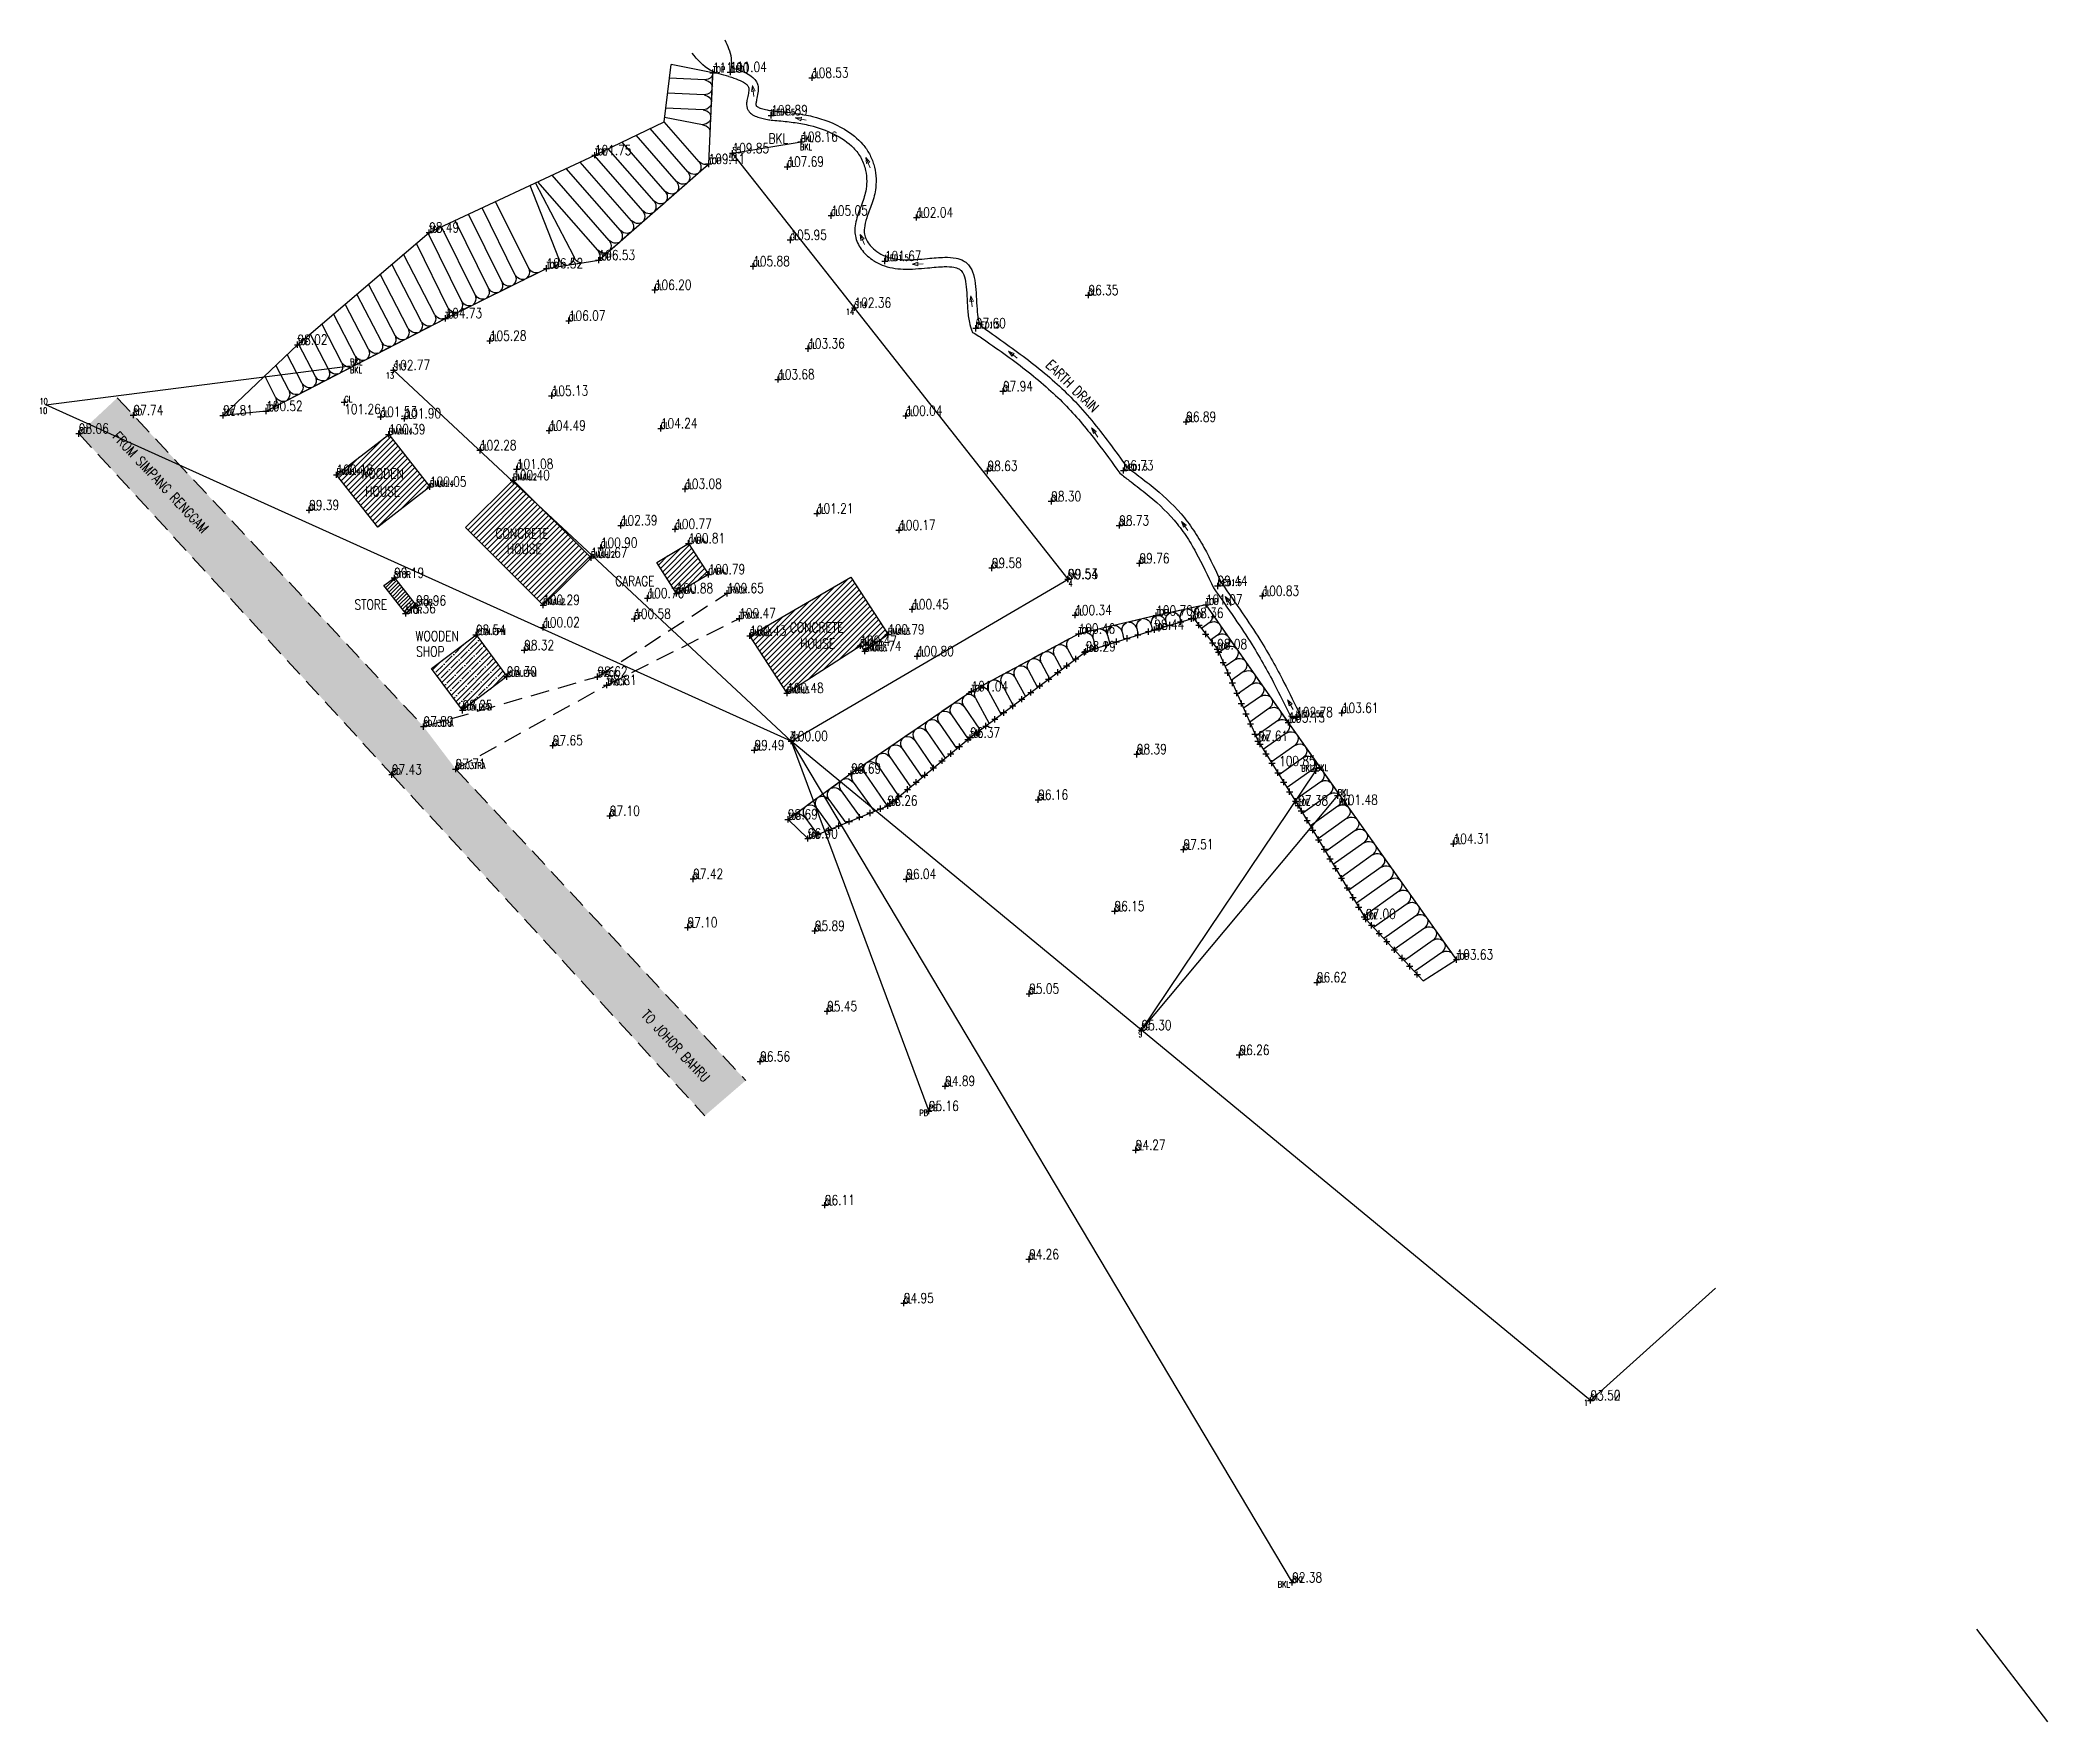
# Model space of a CAD drawing. Header units: metres. Extents: x -18206 to -14962, y -33140 to -31299.
# Drawn here: x -18082.8 to -17760.1, y -32081.6 to -31811.4 of the extents above; entities that cross this region are included whole.
import ezdxf

# ---------------------------------------------------------------- set-up
doc = ezdxf.new("R2010")
doc.units = ezdxf.units.M
doc.header["$LTSCALE"] = 6
doc.header["$MEASUREMENT"] = 0
doc.header["$PDMODE"] = 2
doc.header["$PDSIZE"] = 0.5
doc.linetypes.add('DASHED', pattern=[0.75, 0.5, -0.25])
for name, color, linetype in [('180119_CODE', 7, 'Continuous'), ('180119_HEIGHT', 7, 'Continuous'), ('180119_PTS', 7, 'Continuous'), ('BO', 8, 'Continuous'), ('Detail_CD', 150, 'Continuous'), ('IL', 150, 'Continuous'), ('LOT', 7, 'Continuous'), ('ROAD', 30, 'Continuous'), ('TEBING', 8, 'Continuous'), ('Text_Filter', 2, 'Continuous'), ('TRV_RAW', 4, 'Continuous')]:
    doc.layers.add(name, color=color, linetype=linetype)
doc.styles.get("Standard").update_dxf_attribs({"font": 'simplex.shx', "width": 0.8})
pattern_1 = [(45, (-1462.73806, 105.22996), (-0.441941738, 0.441941738), [])]

msp = doc.modelspace()

# ---------------------------------------------------------------- texts
at = {"lineweight": 13, "width": 0.78}
for s, p in [('BKL', (-17965.72, -31828.05)), ('WOODEN', (-18031.31, -31881.89)), ('HOUSE', (-18030.56, -31884.75)), ('CONCRETE', (-18009.62, -31891.51)), ('HOUSE', (-18007.79, -31893.99)), ('GARAGE', (-17990.38, -31899.15)), ('STORE', (-18032.27, -31902.92)), ('CONCRETE', (-17962.3, -31906.6)), ('WOODEN', (-18022.46, -31907.99)), ('SHOP', (-18022.36, -31910.47)), ('HOUSE', (-17960.62, -31909.19))]:
    msp.add_text(s, height=1.6, dxfattribs=at).set_placement(p)
for s, rotation, p in [('EARTH DRAIN', 315.3914, (-17921.29, -31863.79)), ('FROM SIMPANG RENGGAM', 313, (-18071.26, -31875.26)), ('TO JOHOR BAHRU', 313, (-17986.26, -31968.2))]:
    msp.add_text(s, height=1.6, rotation=rotation, dxfattribs=at).set_placement(p)
at = {"layer": '180119_CODE', "width": 0.78}
for s, p in [('TOP', (-17974.65, -31816.67)), ('ILED', (-17971.86, -31816.56)), ('GL', (-17958.73, -31817.49)), ('ILED1.5', (-17965.3, -31823.53)), ('S5', (-17971.49, -31829.62)), ('BKL', (-17960.49, -31827.78)), ('TOE', (-17993.62, -31829.93)), ('TOP', (-17975.34, -31831.34)), ('GL', (-17962.69, -31831.77)), ('TOE', (-18020.27, -31842.35)), ('GL', (-17955.65, -31839.64)), ('GL', (-17941.92, -31839.94)), ('GL', (-17962.21, -31843.55)), ('TOP', (-18001.4, -31848.12)), ('TOP', (-17993.02, -31846.79)), ('GL', (-17968.17, -31847.78)), ('ILED1.5', (-17947.04, -31846.93)), ('GL', (-17984, -31851.58)), ('S14', (-17951.9, -31854.44)), ('GL', (-17914.31, -31852.42)), ('TOP', (-18017.65, -31856.14)), ('GL', (-17997.81, -31856.52)), ('ILED1.5', (-17932.41, -31857.73)), ('TOE', (-18041.43, -31860.38)), ('GL', (-18010.51, -31859.75)), ('GL', (-17959.35, -31861)), ('BKL', (-18032.96, -31863.66)), ('S13', (-18025.99, -31864.46)), ('GL', (-17964.19, -31865.96)), ('GL', (-17928.03, -31867.86)), ('10', (-18082.9, -31869.99)), ('RD', (-18067.8, -31871.7)), ('TOE', (-18053.39, -31871.74)), ('TOP', (-18046.48, -31871.04)), ('GL', (-18033.9, -31869.62)), ('GL', (-18000.57, -31868.58)), ('RD', (-18076.55, -31874.66)), ('GL', (-18028.06, -31871.95)), ('RMAH.4', (-18026.76, -31874.78)), ('GL', (-18024.24, -31872.23)), ('GL', (-18000.98, -31874.17)), ('GL', (-17983.02, -31873.82)), ('GL', (-17943.64, -31871.8)), ('GL', (-17898.6, -31872.77)), ('GL', (-18012.09, -31877.34)), ('RMAH.4', (-18035.14, -31881.29)), ('GL', (-18006.19, -31880.36)), ('GL', (-17930.54, -31880.66)), ('ILED1.5', (-17908.66, -31880.58)), ('RMAH.4', (-18020.15, -31883.2)), ('RMAH.2', (-18006.77, -31882.15)), ('GL', (-17979.13, -31883.55)), ('GL', (-18039.55, -31886.95)), ('GL', (-17957.93, -31887.5)), ('GL', (-17920.27, -31885.54)), ('GL', (-17989.44, -31889.41)), ('GL', (-17980.71, -31889.99)), ('GL', (-17944.74, -31890.17)), ('GL', (-17909.34, -31889.43)), ('GL', (-17992.66, -31893)), ('GARAJ', (-17978.56, -31892.3)), ('RMAH.2', (-17994.25, -31894.61)), ('GARAJ', (-17975.37, -31897.28)), ('GL', (-17929.81, -31896.25)), ('GL', (-17906.1, -31895.5)), ('STOR', (-18025.86, -31897.84)), ('GARAJ', (-17980.5, -31900.34)), ('TRACK', (-17972.36, -31900.31)), ('S4', (-17917.6, -31898.03)), ('S4', (-17917.6, -31898.03)), ('S4', (-17917.59, -31898.03)), ('S4', (-17917.58, -31898.03)), ('S4', (-17917.58, -31898.04)), ('ILED1.5', (-17893.53, -31899.13)), ('GL', (-17886.33, -31900.74)), ('STOR', (-18024.03, -31903.55)), ('STOR', (-18022.35, -31902.3)), ('RMAH2', (-18001.92, -31902.2)), ('GL', (-17985.17, -31901.11)), ('GL', (-17942.64, -31902.89)), ('GL', (-17916.42, -31903.83)), ('TOP', (-17903.42, -31903.91)), ('TOP', (-17895.41, -31902.15)), ('KDAI.PPN', (-18012.73, -31907)), ('GL', (-18001.93, -31905.8)), ('EP', (-17987.29, -31904.42)), ('TRACK', (-17970.41, -31904.35)), ('RMAH3', (-17968.71, -31907.15)), ('RMAH3', (-17946.51, -31906.94)), ('TOP', (-17915.87, -31906.81)), ('TOE', (-17903.71, -31906.17)), ('TOE', (-17897.43, -31904.29)), ('GL', (-18004.97, -31909.46)), ('RMAH3', (-17950.96, -31908.76)), ('RMAH3', (-17950.23, -31909.62)), ('GL', (-17941.82, -31910.43)), ('TOE', (-17914.74, -31909.66)), ('TOE', (-17893.59, -31909.31)), ('KDAI.PPN', (-18007.76, -31913.7)), ('TRACK', (-17993.19, -31913.72)), ('TRACK', (-17991.73, -31915.07)), ('RMAH3', (-17962.74, -31916.36)), ('TOP', (-17933.08, -31916.07)), ('KDAI.PPN', (-18014.9, -31919.12)), ('GL', (-17873.58, -31919.54)), ('RD.J3TRA', (-18021.18, -31921.73)), ('TOP', (-17882.17, -31921.08)), ('ILED1.5E', (-17880.92, -31920.23)), ('GL', (-18000.39, -31924.76)), ('GL', (-17967.99, -31925.52)), ('S3', (-17962.09, -31924.08)), ('S3', (-17962.08, -31924.08)), ('S3', (-17962.08, -31924.07)), ('TOE', (-17933.3, -31923.51)), ('GL', (-17906.53, -31926.18)), ('TOE', (-17887.04, -31924.05)), ('RD', (-18026.25, -31929.45)), ('RD.J3TRA', (-18016, -31928.55)), ('TOP', (-17952.42, -31929.28)), ('BKL', (-17877.76, -31928.85)), ('BKL', (-17874.24, -31932.82)), ('GL', (-17991.23, -31936.08)), ('TOE', (-17946.57, -31934.44)), ('GL', (-17922.37, -31933.49)), ('TOE', (-17880.59, -31934.42)), ('TOP', (-17962.59, -31936.65)), ('TOE', (-17959.4, -31939.72)), ('GL', (-17899.02, -31941.47)), ('GL', (-17855.64, -31940.56)), ('GL', (-17977.84, -31946.21)), ('GL', (-17943.57, -31946.23)), ('GL', (-17910.09, -31951.39)), ('GL', (-17978.72, -31954)), ('GL', (-17958.27, -31954.55)), ('TOE', (-17869.72, -31952.66)), ('TOP', (-17855.15, -31959.18)), ('GL', (-17923.84, -31964.65)), ('GL', (-17877.57, -31962.83)), ('GL', (-17956.29, -31967.48)), ('S9', (-17905.76, -31970.52)), ('GL', (-17890.04, -31974.5)), ('GL', (-17967.07, -31975.55)), ('GL', (-17937.32, -31979.49)), ('PB', (-17939.96, -31983.5)), ('GL', (-17906.71, -31989.77)), ('GL', (-17956.68, -31998.62)), ('GL', (-17923.85, -32007.33)), ('GL', (-17943.98, -32014.37)), ('S1', (-17833.62, -32030)), ('S1', (-17833.62, -32030)), ('BKL', (-17881.55, -32059.26))]:
    msp.add_text(s, height=1, rotation=0.3386, dxfattribs=at).set_placement(p)
at = {"layer": '180119_HEIGHT', "lineweight": 13, "width": 0.78}
for s, p in [('111.04', (-17971.86, -31816.56)), ('108.53', (-17958.73, -31817.49)), ('108.89', (-17965.3, -31823.53)), ('101.75', (-17993.62, -31829.93)), ('108.16', (-17960.49, -31827.78)), ('109.41', (-17975.34, -31831.34)), ('107.69', (-17962.69, -31831.77)), ('105.05', (-17955.65, -31839.64)), ('102.04', (-17941.92, -31839.94)), ('98.49', (-18020.27, -31842.35)), ('105.95', (-17962.21, -31843.55)), ('106.52', (-18001.4, -31848.12)), ('106.53', (-17993.02, -31846.79)), ('105.88', (-17968.17, -31847.78)), ('101.67', (-17947.04, -31846.93)), ('106.20', (-17984, -31851.58)), ('96.35', (-17914.31, -31852.42)), ('104.73', (-18017.65, -31856.14)), ('102.36', (-17951.9, -31854.44)), ('106.07', (-17997.81, -31856.52)), ('97.60', (-17932.41, -31857.73)), ('98.02', (-18041.43, -31860.38)), ('105.28', (-18010.51, -31859.75)), ('103.36', (-17959.35, -31861)), ('102.77', (-18025.99, -31864.46)), ('105.13', (-18000.57, -31868.58)), ('103.68', (-17964.19, -31865.96)), ('97.94', (-17928.03, -31867.86)), ('97.74', (-18067.8, -31871.7)), ('97.81', (-18053.39, -31871.74)), ('100.52', (-18046.48, -31871.04)), ('101.26', (-18033.9, -31871.54)), ('101.90', (-18024.24, -31872.23)), ('100.04', (-17943.64, -31871.8)), ('98.06', (-18076.55, -31874.66)), ('100.39', (-18026.76, -31874.78)), ('104.49', (-18000.98, -31874.17)), ('104.24', (-17983.02, -31873.82)), ('96.89', (-17898.6, -31872.77)), ('102.28', (-18012.09, -31877.34)), ('100.18', (-18035.14, -31881.29)), ('101.08', (-18006.19, -31880.36)), ('98.63', (-17930.54, -31880.66)), ('96.73', (-17908.66, -31880.58)), ('100.05', (-18020.15, -31883.2)), ('103.08', (-17979.13, -31883.55)), ('99.39', (-18039.55, -31886.95)), ('101.21', (-17957.93, -31887.5)), ('98.30', (-17920.27, -31885.54)), ('102.39', (-17989.44, -31889.41)), ('100.77', (-17980.71, -31889.99)), ('100.17', (-17944.74, -31890.17)), ('98.73', (-17909.34, -31889.43)), ('100.90', (-17992.66, -31893)), ('100.81', (-17978.56, -31892.3)), ('99.19', (-18025.86, -31897.84)), ('100.79', (-17975.37, -31897.28)), ('99.58', (-17929.81, -31896.25)), ('99.53', (-17917.58, -31898.03)), ('99.76', (-17906.1, -31895.5)), ('100.88', (-17980.5, -31900.34)), ('100.65', (-17972.36, -31900.31)), ('99.44', (-17893.53, -31899.13)), ('100.83', (-17886.33, -31900.74)), ('98.36', (-18024.03, -31903.55)), ('100.29', (-18001.92, -31902.2)), ('100.58', (-17987.29, -31904.42)), ('100.47', (-17970.41, -31904.35)), ('100.45', (-17942.64, -31902.89)), ('100.34', (-17916.42, -31903.83)), ('100.70', (-17903.42, -31903.91)), ('101.07', (-17895.41, -31902.15)), ('98.54', (-18012.73, -31907)), ('100.02', (-18001.93, -31905.8)), ('100.43', (-17968.71, -31907.15)), ('100.79', (-17946.51, -31906.94)), ('100.46', (-17915.87, -31906.81)), ('98.44', (-17903.71, -31906.17)), ('98.32', (-18004.97, -31909.46)), ('100.74', (-17950.23, -31909.62)), ('100.80', (-17941.82, -31910.43)), ('98.29', (-17914.74, -31909.66)), ('98.08', (-17893.59, -31909.31)), ('98.30', (-18007.76, -31913.7)), ('98.81', (-17991.73, -31915.07)), ('100.48', (-17962.74, -31916.36)), ('101.04', (-17933.08, -31916.07)), ('98.25', (-18014.9, -31919.12)), ('103.61', (-17873.58, -31919.54)), ('97.89', (-18021.18, -31921.73)), ('96.37', (-17933.3, -31923.51)), ('103.15', (-17882.17, -31921.08)), ('97.65', (-18000.39, -31924.76)), ('99.49', (-17967.99, -31925.52)), ('100.00', (-17962.08, -31924.08)), ('98.39', (-17906.53, -31926.18)), ('97.61', (-17887.04, -31924.05)), ('97.43', (-18026.25, -31929.45)), ('97.71', (-18016, -31928.55)), ('99.69', (-17952.42, -31929.28)), ('100.85', (-17883.67, -31928.08)), ('96.16', (-17922.37, -31933.49)), ('97.10', (-17991.23, -31936.08)), ('98.69', (-17962.59, -31936.65)), ('96.26', (-17946.57, -31934.44)), ('97.38', (-17880.59, -31934.42)), ('101.48', (-17873.68, -31934.31)), ('96.90', (-17959.4, -31939.72)), ('97.51', (-17899.02, -31941.47)), ('104.31', (-17855.64, -31940.56)), ('97.42', (-17977.84, -31946.21)), ('96.04', (-17943.57, -31946.23)), ('96.15', (-17910.09, -31951.39)), ('97.00', (-17869.72, -31952.66)), ('97.10', (-17978.72, -31954)), ('95.89', (-17958.27, -31954.55)), ('103.63', (-17855.15, -31959.18)), ('95.05', (-17923.84, -31964.65)), ('96.62', (-17877.57, -31962.83)), ('95.45', (-17956.29, -31967.48)), ('95.30', (-17905.76, -31970.52)), ('96.56', (-17967.07, -31975.55)), ('96.26', (-17890.04, -31974.5)), ('94.89', (-17937.32, -31979.49)), ('95.16', (-17939.96, -31983.5)), ('94.27', (-17906.71, -31989.77)), ('96.11', (-17956.68, -31998.62)), ('94.26', (-17923.85, -32007.33)), ('94.95', (-17943.98, -32014.37)), ('93.52', (-17833.62, -32030)), ('92.38', (-17881.55, -32059.26))]:
    msp.add_text(s, height=1.6, rotation=0.3386, dxfattribs=at).set_placement(p)
at = {"layer": 'Text_Filter', "width": 0.78}
for s, p in [('111.90', (-17974.65, -31816.67)), ('109.85', (-17971.49, -31829.62)), ('101.53', (-18028.06, -31871.95)), ('100.40', (-18006.77, -31882.15)), ('100.67', (-17994.25, -31894.61)), ('99.54', (-17917.6, -31898.03)), ('99.54', (-17917.6, -31898.03)), ('99.54', (-17917.59, -31898.03)), ('99.54', (-17917.58, -31898.04)), ('100.76', (-17985.17, -31901.11)), ('98.96', (-18022.35, -31902.3)), ('98.36', (-17897.43, -31904.29)), ('100.47', (-17950.96, -31908.76)), ('98.62', (-17993.19, -31913.72)), ('102.78', (-17880.92, -31920.23)), ('100.00', (-17962.09, -31924.08)), ('100.00', (-17962.09, -31924.08)), ('100.00', (-17962.08, -31924.07))]:
    msp.add_text(s, height=1.6, rotation=0.3386, dxfattribs=at).set_placement(p)
at = {"layer": 'Text_Filter', "lineweight": 13, "width": 0.78}
msp.add_text('93.50', height=1.6, rotation=0.3386, dxfattribs=at).set_placement((-17833.62, -32030))
msp.add_text('93.50', height=1.6, rotation=0.3386, dxfattribs=at).set_placement((-17833.62, -32030))
at = {"layer": 'TRV_RAW', "width": 0.78}
for s, p in [('BKL', (-17960.68, -31829.12)), ('5', (-17972.11, -31830.85)), ('14', (-17953.29, -31855.59)), ('BKL', (-18033.01, -31864.94)), ('13', (-18027.24, -31865.83)), ('10', (-18082.98, -31871.49)), ('4', (-17917.5, -31899.23)), ('3', (-17962.3, -31923.59)), ('BKL', (-17880.11, -31928.95)), ('BKL', (-17874.04, -31934.32)), ('9', (-17906.29, -31971.65)), ('PB', (-17941.49, -31984.3)), ('1', (-17834.69, -32030.89)), ('BKL', (-17883.88, -32060.07))]:
    msp.add_text(s, height=1, rotation=0.3386, dxfattribs=at).set_placement(p)

# ---------------------------------------------------------------- blocks, each defined once
blk = doc.blocks.new('A$C11637FC8')
at = {"layer": 'Detail_CD', "lineweight": 13}
blk.add_lwpolyline([(0, 0), (2.96, 1.3), (1.22, 1.08), (1.64, 0.12), (2.96, 1.3)], dxfattribs=at)

# ---------------------------------------------------------------- hatches: boundary and pattern name
at = {"layer": 'BO'}
h = msp.add_hatch(dxfattribs=at)
h.set_pattern_fill('ANSI31', color=256, scale=5, style=0)
h.set_pattern_definition(pattern_1)
h.paths.add_polyline_path([(-18035.14, -31881.29), (-18026.76, -31874.78), (-18020.15, -31883.2), (-18028.53, -31889.71)])
h.paths.add_polyline_path([(-18031.71, -31882.29), (-18023.66, -31882.29), (-18023.66, -31879.89), (-18031.71, -31879.89)], flags=24)
h.paths.add_polyline_path([(-18030.96, -31885.15), (-18024.28, -31885.15), (-18024.28, -31882.75), (-18030.96, -31882.75)], flags=24)
h = msp.add_hatch(dxfattribs=at)
h.set_pattern_fill('ANSI31', color=256, scale=5, style=0)
h.set_pattern_definition(pattern_1)
h.paths.add_polyline_path([(-18014.44, -31889.75), (-18006.77, -31882.15), (-17994.25, -31894.61), (-18001.92, -31902.2)])
h.paths.add_polyline_path([(-18010.02, -31891.91), (-17999.89, -31891.91), (-17999.89, -31889.51), (-18010.02, -31889.51)], flags=24)
h.paths.add_polyline_path([(-18008.19, -31894.39), (-18001.51, -31894.39), (-18001.51, -31891.99), (-18008.19, -31891.99)], flags=24)
h = msp.add_hatch(dxfattribs=at)
h.set_pattern_fill('ANSI31', color=256, scale=5, style=0)
h.set_pattern_definition(pattern_1)
h.paths.add_polyline_path([(-17983.7, -31895.36), (-17978.56, -31892.3), (-17975.37, -31897.28), (-17980.5, -31900.34)])
h = msp.add_hatch(dxfattribs=at)
h.set_pattern_fill('ANSI31', color=256, scale=3.5, style=0)
h.set_pattern_definition([(45, (-1462.73806, 105.22996), (-0.309359217, 0.309359217), [])])
h.paths.add_polyline_path([(-18027.54, -31899.09), (-18025.86, -31897.84), (-18022.35, -31902.3), (-18024.03, -31903.55)])
h = msp.add_hatch(dxfattribs=at)
h.set_pattern_fill('ANSI31', color=256, scale=5, style=0)
h.set_pattern_definition(pattern_1)
h.paths.add_polyline_path([(-17968.71, -31907.15), (-17952.49, -31897.73), (-17946.51, -31906.94), (-17950.23, -31909.62), (-17950.84, -31908.68), (-17962.74, -31916.36)])
h.paths.add_polyline_path([(-17962.7, -31907), (-17952.56, -31907), (-17952.56, -31904.6), (-17962.7, -31904.6)], flags=24)
h.paths.add_polyline_path([(-17961.02, -31909.59), (-17954.34, -31909.59), (-17954.34, -31907.19), (-17961.02, -31907.19)], flags=24)
h = msp.add_hatch(dxfattribs=at)
h.set_pattern_fill('ANSI35', color=256, scale=5, style=0)
h.set_pattern_definition([(45, (-1462.738, 105.23), (-0.883883476, 0.883883476), []), (45, (-1461.8542, 105.23), (-0.883883476, 0.883883476), [1.5625, -0.3125, 0, -0.3125])])
h.paths.add_polyline_path([(-18019.88, -31912.41), (-18012.73, -31907), (-18007.76, -31913.7), (-18014.9, -31919.12)])
at = {"layer": 'ROAD'}
msp.add_hatch(color=51, dxfattribs=at).paths.add_polyline_path([(-18076.55, -31874.66), (-18070.39, -31868.92), (-18021.18, -31921.73), (-18016, -31928.55), (-17969.38, -31978.59), (-17975.96, -31984.25), (-18026.25, -31929.45)])

# ---------------------------------------------------------------- linework, layer by layer
at = {"layer": '180119_PTS'}
for p in [(-17974.65, -31816.67), (-17971.86, -31816.56), (-17958.73, -31817.49), (-17965.3, -31823.53), (-17960.49, -31827.78), (-17993.62, -31829.93), (-17975.34, -31831.34), (-17971.49, -31829.62), (-17962.69, -31831.77), (-17955.65, -31839.64), (-17941.92, -31839.94), (-18020.27, -31842.35), (-17962.21, -31843.55), (-18001.4, -31848.12), (-17993.02, -31846.79), (-17968.17, -31847.78), (-17947.04, -31846.93), (-17984, -31851.58), (-17951.9, -31854.44), (-17914.31, -31852.42), (-18017.65, -31856.14), (-17997.81, -31856.52), (-17932.41, -31857.73), (-18041.43, -31860.38), (-18010.51, -31859.75), (-17959.35, -31861), (-18025.99, -31864.46), (-17964.19, -31865.96), (-17928.03, -31867.86), (-18046.48, -31871.04), (-18033.9, -31869.62), (-18000.57, -31868.58), (-18067.8, -31871.7), (-18053.39, -31871.74), (-18028.06, -31871.95), (-18024.24, -31872.23), (-18000.98, -31874.17), (-17983.02, -31873.82), (-17943.64, -31871.8), (-17898.6, -31872.77), (-18076.55, -31874.66), (-18026.76, -31874.78), (-18012.09, -31877.34), (-18006.19, -31880.36), (-17930.54, -31880.66), (-17908.66, -31880.58), (-18035.14, -31881.29), (-18020.15, -31883.2), (-18006.77, -31882.15), (-17979.13, -31883.55), (-18039.55, -31886.95), (-17920.27, -31885.54), (-17989.44, -31889.41), (-17980.71, -31889.99), (-17957.93, -31887.5), (-17944.74, -31890.17), (-17909.34, -31889.43), (-17992.66, -31893), (-17978.56, -31892.3), (-17994.25, -31894.61), (-17929.81, -31896.25), (-17906.1, -31895.5), (-18025.86, -31897.84), (-17975.37, -31897.28), (-17917.6, -31898.03), (-17917.6, -31898.03), (-17917.59, -31898.03), (-17917.58, -31898.03), (-17917.58, -31898.04), (-17893.53, -31899.13), (-18022.35, -31902.3), (-18001.92, -31902.2), (-17985.17, -31901.11), (-17980.5, -31900.34), (-17972.36, -31900.31), (-17942.64, -31902.89), (-17895.41, -31902.15), (-17886.33, -31900.74), (-18024.03, -31903.55), (-18001.93, -31905.8), (-17987.29, -31904.42), (-17970.41, -31904.35), (-17916.42, -31903.83), (-17903.71, -31906.17), (-17903.42, -31903.91), (-17897.43, -31904.29), (-18012.73, -31907), (-18004.97, -31909.46), (-17968.71, -31907.15), (-17950.96, -31908.76), (-17950.23, -31909.62), (-17946.51, -31906.94), (-17915.87, -31906.81), (-17914.74, -31909.66), (-17893.59, -31909.31), (-17941.82, -31910.43), (-18007.76, -31913.7), (-17993.19, -31913.72), (-17991.73, -31915.07), (-17962.74, -31916.36), (-17933.08, -31916.07), (-18014.9, -31919.12), (-17873.58, -31919.54), (-18021.18, -31921.73), (-17882.17, -31921.08), (-17880.92, -31920.23), (-18000.39, -31924.76), (-17967.99, -31925.52), (-17962.09, -31924.08), (-17962.09, -31924.08), (-17962.08, -31924.07), (-17962.08, -31924.08), (-17933.3, -31923.51), (-17887.04, -31924.05), (-18016, -31928.55), (-17952.42, -31929.28), (-17906.53, -31926.18), (-17877.76, -31928.85), (-18026.25, -31929.45), (-17946.57, -31934.44), (-17922.37, -31933.49), (-17880.59, -31934.42), (-17874.24, -31932.82), (-17991.23, -31936.08), (-17962.59, -31936.65), (-17959.4, -31939.72), (-17899.02, -31941.47), (-17855.64, -31940.56), (-17977.84, -31946.21), (-17943.57, -31946.23), (-17910.09, -31951.39), (-17978.72, -31954), (-17958.27, -31954.55), (-17869.72, -31952.66), (-17855.15, -31959.18), (-17923.84, -31964.65), (-17877.57, -31962.83), (-17956.29, -31967.48), (-17905.76, -31970.52), (-17890.04, -31974.5), (-17967.07, -31975.55), (-17937.32, -31979.49), (-17939.96, -31983.5), (-17906.71, -31989.77), (-17956.68, -31998.62), (-17923.85, -32007.33), (-17943.98, -32014.37), (-17833.62, -32030), (-17833.62, -32030), (-17833.62, -32030), (-17881.55, -32059.26)]:
    msp.add_point(p, dxfattribs=at)
at = {"layer": 'BO', "color": 0}
for points in [[(-18035.14, -31881.29), (-18026.76, -31874.78), (-18020.15, -31883.2), (-18028.53, -31889.71)], [(-18014.44, -31889.75), (-18006.77, -31882.15), (-17994.25, -31894.61), (-18001.92, -31902.2)], [(-17983.7, -31895.36), (-17978.56, -31892.3), (-17975.37, -31897.28), (-17980.5, -31900.34)], [(-18027.54, -31899.09), (-18025.86, -31897.84), (-18022.35, -31902.3), (-18024.03, -31903.55)], [(-17968.71, -31907.15), (-17952.49, -31897.73), (-17946.51, -31906.94), (-17950.23, -31909.62), (-17950.84, -31908.68), (-17962.74, -31916.36)], [(-18019.88, -31912.41), (-18012.73, -31907), (-18007.76, -31913.7), (-18014.9, -31919.12)]]:
    msp.add_lwpolyline(points, close=True, dxfattribs=at)
at = {"layer": 'IL'}
msp.add_line((-17881.59, -31920.56), (-17880.25, -31919.9), dxfattribs=at)
for points in [[(-17971.63, -31815.85), (-17971.69, -31814.32), (-17972.69, -31811.44)], [(-17972.1, -31817.27), (-17975.13, -31816.26), (-17978, -31813.54)]]:
    msp.add_spline(points, degree=3, dxfattribs=at)
for points, knots in [([(-17971.63, -31815.85), (-17971.36, -31815.93), (-17971.09, -31816.02), (-17970.29, -31816.3), (-17969.76, -31816.5), (-17968.9, -31816.94), (-17968.56, -31817.16), (-17968.02, -31817.64), (-17967.82, -31817.88), (-17967.54, -31818.38), (-17967.45, -31818.63), (-17967.38, -31819.06), (-17967.37, -31819.24), (-17967.38, -31819.57), (-17967.4, -31819.74), (-17967.48, -31820.29), (-17967.58, -31820.67), (-17967.7, -31821.23), (-17967.73, -31821.44), (-17967.75, -31821.7), (-17967.75, -31821.78), (-17967.73, -31821.89), (-17967.72, -31821.91), (-17967.7, -31821.96), (-17967.68, -31821.99), (-17967.61, -31822.07), (-17967.55, -31822.11), (-17967.34, -31822.25), (-17967.13, -31822.34), (-17966.6, -31822.51), (-17966.28, -31822.58), (-17965.7, -31822.7), (-17965.44, -31822.74), (-17965.17, -31822.79)], [0, 0, 0, 0, 0.671467, 0.671467, 2.014401, 2.014401, 3.027013, 3.027013, 3.798557, 3.798557, 4.394997, 4.394997, 4.7917, 4.7917, 5.188404, 5.188404, 6.181277, 6.181277, 6.876359, 6.876359, 7.307767, 7.307767, 7.739175, 7.739175, 8.170583, 8.170583, 8.601991, 8.601991, 9.466058, 9.466058, 10.330125, 10.330125, 10.972606, 10.972606, 10.972606, 10.972606]), ([(-17972.1, -31817.27), (-17971.83, -31817.36), (-17971.57, -31817.44), (-17970.81, -31817.71), (-17970.34, -31817.89), (-17969.67, -31818.23), (-17969.43, -31818.39), (-17969.13, -31818.66), (-17969.04, -31818.77), (-17968.93, -31818.96), (-17968.9, -31819.05), (-17968.88, -31819.2), (-17968.87, -31819.26), (-17968.87, -31819.4), (-17968.88, -31819.48), (-17968.92, -31819.83), (-17968.99, -31820.15), (-17969.13, -31820.76), (-17969.2, -31821.05), (-17969.25, -31821.57), (-17969.26, -31821.8), (-17969.2, -31822.2), (-17969.16, -31822.38), (-17969.01, -31822.7), (-17968.92, -31822.85), (-17968.6, -31823.22), (-17968.35, -31823.4), (-17967.82, -31823.68), (-17967.54, -31823.78), (-17966.96, -31823.96), (-17966.66, -31824.03), (-17966.06, -31824.15), (-17965.76, -31824.21), (-17965.46, -31824.26)], [0, 0, 0, 0, 0.66906, 0.66906, 2.007179, 2.007179, 3.023122, 3.023122, 3.795114, 3.795114, 4.404058, 4.404058, 4.732398, 4.732398, 5.060738, 5.060738, 6.011838, 6.011838, 6.75929, 6.75929, 7.307666, 7.307666, 7.686951, 7.686951, 8.066235, 8.066235, 8.790142, 8.790142, 9.514049, 9.514049, 10.237956, 10.237956, 10.948484, 10.948484, 10.948484, 10.948484]), ([(-17965.37, -31824.28), (-17964.92, -31824.31), (-17964.49, -31824.35), (-17963.17, -31824.48), (-17962.3, -31824.57), (-17960.64, -31824.81), (-17959.85, -31824.96), (-17957.75, -31825.47), (-17956.44, -31825.93), (-17954.02, -31827.12), (-17952.93, -31827.87), (-17951.58, -31829.27), (-17951.17, -31829.82), (-17950.51, -31831.03), (-17950.27, -31831.69), (-17950, -31832.95), (-17949.94, -31833.54), (-17949.95, -31834.66), (-17950, -31835.19), (-17950.26, -31836.49), (-17950.55, -31837.29), (-17951.16, -31838.93), (-17951.49, -31839.77), (-17951.77, -31841.06), (-17951.84, -31841.5), (-17951.85, -31842.26), (-17951.82, -31842.58), (-17951.62, -31843.66), (-17951.28, -31844.37), (-17950.35, -31845.66), (-17949.76, -31846.23), (-17948.59, -31847.05), (-17948.05, -31847.34), (-17946.93, -31847.79), (-17946.37, -31847.94), (-17945.22, -31848.15), (-17944.64, -31848.2), (-17942.74, -31848.27), (-17941.42, -31848.15), (-17939.21, -31847.94), (-17938.28, -31847.85), (-17936.89, -31847.82), (-17936.37, -31847.85), (-17935.62, -31847.99), (-17935.36, -31848.08), (-17935, -31848.28), (-17934.88, -31848.37), (-17934.69, -31848.56), (-17934.62, -31848.65), (-17934.47, -31848.88), (-17934.41, -31849.01), (-17934.19, -31849.55), (-17934.08, -31850.06), (-17933.92, -31851.21), (-17933.88, -31851.86), (-17933.81, -31853.22), (-17933.78, -31853.93), (-17933.67, -31855.37), (-17933.59, -31856.1), (-17933.35, -31857.26), (-17933.22, -31857.72), (-17933.01, -31858.23), (-17932.98, -31858.32), (-17932.94, -31858.4)], [0, 0, 0, 0, 1.343354, 1.343354, 4.030063, 4.030063, 6.495788, 6.495788, 10.54626, 10.54626, 14.596733, 14.596733, 16.890258, 16.890258, 19.183784, 19.183784, 21.073218, 21.073218, 22.72559, 22.72559, 25.218666, 25.218666, 27.711742, 27.711742, 28.945806, 28.945806, 29.826304, 29.826304, 31.887892, 31.887892, 33.94948, 33.94948, 35.440257, 35.440257, 36.869042, 36.869042, 38.297827, 38.297827, 41.542248, 41.542248, 44.119251, 44.119251, 45.992905, 45.992905, 47.369445, 47.369445, 48.316502, 48.316502, 49.052416, 49.052416, 49.78833, 49.78833, 51.636168, 51.636168, 53.484006, 53.484006, 55.331844, 55.331844, 57.239385, 57.239385, 58.527453, 58.527453, 58.781254, 58.781254, 58.781254, 58.781254]), ([(-17965.24, -31822.78), (-17964.8, -31822.82), (-17964.36, -31822.86), (-17963.04, -31822.98), (-17962.16, -31823.08), (-17960.41, -31823.33), (-17959.54, -31823.49), (-17956.92, -31824.14), (-17955.13, -31824.79), (-17952.41, -31826.41), (-17951.38, -31827.22), (-17950.16, -31828.67), (-17949.81, -31829.17), (-17949.23, -31830.25), (-17948.99, -31830.83), (-17948.47, -31832.6), (-17948.36, -31833.87), (-17948.55, -31835.58), (-17948.63, -31836.03), (-17948.85, -31836.9), (-17948.98, -31837.32), (-17949.4, -31838.52), (-17949.71, -31839.28), (-17950.13, -31840.58), (-17950.27, -31841.13), (-17950.36, -31841.97), (-17950.35, -31842.29), (-17950.24, -31842.9), (-17950.13, -31843.22), (-17949.82, -31843.84), (-17949.61, -31844.14), (-17948.77, -31845.15), (-17947.92, -31845.76), (-17946.51, -31846.35), (-17946.01, -31846.48), (-17944.96, -31846.67), (-17944.4, -31846.71), (-17942.65, -31846.76), (-17941.39, -31846.64), (-17939.22, -31846.44), (-17938.29, -31846.35), (-17936.77, -31846.32), (-17936.16, -31846.36), (-17935.17, -31846.56), (-17934.76, -31846.7), (-17934.14, -31847.04), (-17933.91, -31847.22), (-17933.53, -31847.6), (-17933.38, -31847.8), (-17933.12, -31848.21), (-17933.02, -31848.44), (-17932.71, -31849.24), (-17932.59, -31849.86), (-17932.42, -31851.18), (-17932.37, -31851.87), (-17932.3, -31853.28), (-17932.27, -31853.98), (-17932.17, -31855.24), (-17932.11, -31855.79), (-17931.97, -31856.55), (-17931.91, -31856.8), (-17931.84, -31857.03)], [0, 0, 0, 0, 1.327975, 1.327975, 3.983925, 3.983925, 6.526603, 6.526603, 11.611958, 11.611958, 15.208236, 15.208236, 16.894319, 16.894319, 18.580401, 18.580401, 21.952565, 21.952565, 23.137166, 23.137166, 24.321767, 24.321767, 26.63126, 26.63126, 28.523906, 28.523906, 29.787692, 29.787692, 31.051478, 31.051478, 32.315264, 32.315264, 35.374279, 35.374279, 36.911921, 36.911921, 38.449564, 38.449564, 41.675906, 41.675906, 44.214094, 44.214094, 46.062321, 46.062321, 47.424933, 47.424933, 48.330837, 48.330837, 49.088898, 49.088898, 49.846959, 49.846959, 51.7178, 51.7178, 53.588641, 53.588641, 55.459482, 55.459482, 57.040478, 57.040478, 57.839112, 57.839112, 57.839112, 57.839112]), ([(-17931.84, -31857.03), (-17931.38, -31857.53), (-17930.77, -31857.95), (-17928.97, -31859.2), (-17927.77, -31860.05), (-17924.21, -31862.63), (-17921.89, -31864.43), (-17918.71, -31867.27), (-17917.74, -31868.19), (-17914.69, -31871.35), (-17912.8, -31873.72), (-17910.01, -31877.44), (-17909.06, -31878.74), (-17908.12, -31880.05)], [0, 0, 0, 0, 2.175523, 2.175523, 6.526569, 6.526569, 15.22866, 15.22866, 19.231676, 19.231676, 28.253786, 28.253786, 33.04947, 33.04947, 33.04947, 33.04947]), ([(-17932.94, -31858.4), (-17932.23, -31858.76), (-17931.63, -31859.18), (-17929.83, -31860.43), (-17928.64, -31861.27), (-17925.11, -31863.83), (-17922.84, -31865.59), (-17919.71, -31868.39), (-17918.74, -31869.31), (-17916.08, -31872.08), (-17914.47, -31874.04), (-17911.68, -31877.68), (-17910.47, -31879.35), (-17909.27, -31881.02)], [0, 0, 0, 0, 2.176283, 2.176283, 6.52885, 6.52885, 15.233984, 15.233984, 19.32498, 19.32498, 27.016344, 27.016344, 33.163891, 33.163891, 33.163891, 33.163891]), ([(-17908.12, -31880.05), (-17907.7, -31880.36), (-17907.29, -31880.66), (-17905.99, -31881.64), (-17905.11, -31882.32), (-17902.51, -31884.41), (-17900.86, -31885.89), (-17898.7, -31888.39), (-17898.05, -31889.26), (-17896.83, -31891.07), (-17896.27, -31892.01), (-17894.7, -31894.85), (-17893.79, -31896.81), (-17892.88, -31898.75)], [0.113244, 0.113244, 0.113244, 0.113244, 1.632948, 1.632948, 4.898843, 4.898843, 11.430633, 11.430633, 14.653487, 14.653487, 17.876342, 17.876342, 24.207556, 24.207556, 24.207556, 24.207556]), ([(-17909.27, -31881.02), (-17908.66, -31881.51), (-17908.22, -31881.84), (-17906.9, -31882.84), (-17906.03, -31883.5), (-17903.49, -31885.55), (-17901.91, -31886.97), (-17899.87, -31889.34), (-17899.25, -31890.16), (-17898.08, -31891.91), (-17897.54, -31892.82), (-17896.02, -31895.58), (-17895.11, -31897.51), (-17894.21, -31899.45)], [0, 0, 0, 0, 1.634106, 1.634106, 4.902318, 4.902318, 11.438743, 11.438743, 14.692666, 14.692666, 17.94659, 17.94659, 24.273143, 24.273143, 24.273143, 24.273143]), ([(-17894.21, -31899.45), (-17893.01, -31901.16), (-17891.89, -31902.75), (-17889.83, -31905.76), (-17888.9, -31907.18), (-17887.3, -31909.74), (-17886.63, -31910.87), (-17885.34, -31913.16), (-17884.72, -31914.33), (-17883.26, -31917.18), (-17882.42, -31918.87), (-17881.59, -31920.56)], [0, 0, 0, 0, 5.838492, 5.838492, 10.977849, 10.977849, 14.966641, 14.966641, 18.955432, 18.955432, 24.615264, 24.615264, 24.615264, 24.615264]), ([(-17892.88, -31898.75), (-17891.77, -31900.31), (-17890.67, -31901.88), (-17888.62, -31904.88), (-17887.67, -31906.31), (-17886.06, -31908.88), (-17885.39, -31910.01), (-17884.1, -31912.3), (-17883.48, -31913.46), (-17881.98, -31916.38), (-17881.11, -31918.14), (-17880.25, -31919.9)], [0.066574, 0.066574, 0.066574, 0.066574, 5.795902, 5.795902, 10.906829, 10.906829, 14.824229, 14.824229, 18.741629, 18.741629, 24.615264, 24.615264, 24.615264, 24.615264])]:
    msp.add_open_spline(points, degree=3, knots=knots, dxfattribs=at)
at = {"layer": 'LOT'}
msp.add_line((-17760.11, -32081.64), (-17771.53, -32066.76), dxfattribs=at)
at = {"layer": 'ROAD', "linetype": 'DASHED', "lineweight": 30}
for p, q in [((-18070.39, -31868.92), (-18021.18, -31921.73)), ((-18076.55, -31874.66), (-18026.25, -31929.45)), ((-18016, -31928.55), (-17969.38, -31978.59)), ((-18026.25, -31929.45), (-17975.96, -31984.25))]:
    msp.add_line(p, q, dxfattribs=at)
at = {"layer": 'ROAD', "linetype": 'DASHED', "lineweight": 25}
for p, q in [((-17993.19, -31913.72), (-17972.36, -31900.31)), ((-17991.73, -31915.07), (-17970.41, -31904.35)), ((-18021.18, -31921.73), (-17993.19, -31913.72)), ((-18016, -31928.55), (-17991.73, -31915.07))]:
    msp.add_line(p, q, dxfattribs=at)
at = {"layer": 'TEBING'}
for p, q in [((-17974.65, -31816.67), (-17981.38, -31815.35)), ((-17975.98, -31817.84), (-17981.66, -31817.57)), ((-17976.21, -31822.63), (-17982.24, -31822.35)), ((-17976.09, -31820.24), (-17981.95, -31819.96)), ((-17976.89, -31831), (-17982.52, -31824.55)), ((-17976.32, -31825.03), (-17982.43, -31823.88)), ((-17982.31, -31835.74), (-17989.24, -31827.81)), ((-17980.5, -31834.16), (-17987, -31826.72)), ((-17978.69, -31832.58), (-17984.76, -31825.64)), ((-17987.73, -31840.47), (-17995.98, -31831.03)), ((-17985.92, -31838.89), (-17993.72, -31829.98)), ((-17984.12, -31837.32), (-17991.48, -31828.89)), ((-17999.4, -31846.51), (-18004.05, -31834.79)), ((-17997.03, -31846.13), (-18003.18, -31834.39)), ((-17993.15, -31845.21), (-18002.78, -31834.2)), ((-17991.35, -31843.63), (-18000.51, -31833.14)), ((-17989.54, -31842.05), (-17998.25, -31832.09)), ((-18006.43, -31849.18), (-18011.75, -31838.38)), ((-18004.27, -31848.11), (-18009.58, -31837.37)), ((-18012.88, -31852.36), (-18018.28, -31841.42)), ((-18010.73, -31851.3), (-18016.1, -31840.41)), ((-18008.58, -31850.24), (-18013.93, -31839.39)), ((-18017.19, -31854.48), (-18022.32, -31844.09)), ((-18015.04, -31853.42), (-18020.43, -31842.48)), ((-18021.48, -31856.68), (-18026.26, -31847.45)), ((-18019.35, -31855.58), (-18024.38, -31845.85)), ((-18025.75, -31858.88), (-18030.01, -31850.64)), ((-18023.62, -31857.78), (-18028.13, -31849.05)), ((-18030.01, -31861.09), (-18033.76, -31853.84)), ((-18027.88, -31859.98), (-18031.88, -31852.24)), ((-18034.28, -31863.29), (-18037.51, -31857.04)), ((-18032.15, -31862.19), (-18035.63, -31855.44)), ((-18038.54, -31865.49), (-18041.26, -31860.23)), ((-18036.41, -31864.39), (-18039.38, -31858.64)), ((-18042.81, -31867.7), (-18044.89, -31863.66)), ((-18040.67, -31866.6), (-18043.08, -31861.94)), ((-18044.94, -31868.8), (-18046.7, -31865.38)), ((-18046.48, -31871.04), (-18053.39, -31871.74)), ((-17906.55, -31905.95), (-17906.3, -31906.99)), ((-17904.21, -31905.4), (-17904.01, -31906.27)), ((-17901.89, -31904.88), (-17901.73, -31905.58)), ((-17899.54, -31904.36), (-17899.43, -31904.89)), ((-17897.2, -31903.85), (-17896.97, -31904.88)), ((-17894.92, -31905.09), (-17896.16, -31905.95)), ((-17917.67, -31909.23), (-17916.66, -31911.1)), ((-17913.56, -31907.59), (-17913.19, -31909.17)), ((-17911.22, -31907.04), (-17910.89, -31908.45)), ((-17908.89, -31906.49), (-17908.6, -31907.72)), ((-17893.54, -31907.05), (-17894.7, -31907.86)), ((-17892.17, -31909.02), (-17893.35, -31909.85)), ((-17924.01, -31912.64), (-17922.5, -31915.45)), ((-17921.89, -31911.5), (-17920.55, -31914)), ((-17919.78, -31910.37), (-17918.61, -31912.55)), ((-17890.79, -31910.99), (-17892.36, -31912.08)), ((-17928.23, -31914.91), (-17926.38, -31918.35)), ((-17926.12, -31913.78), (-17924.44, -31916.9)), ((-17889.42, -31912.95), (-17891.37, -31914.32)), ((-17888.04, -31914.92), (-17890.37, -31916.55)), ((-17934.33, -31918.47), (-17931.7, -31922.32)), ((-17932.46, -31917.19), (-17930.27, -31921.25)), ((-17930.35, -31916.05), (-17928.33, -31919.8)), ((-17886.67, -31916.89), (-17889.38, -31918.78)), ((-17885.29, -31918.85), (-17888.39, -31921.02)), ((-17938.29, -31921.18), (-17935.47, -31925.3)), ((-17936.31, -31919.82), (-17933.62, -31923.77)), ((-17883.92, -31920.82), (-17887.39, -31923.25)), ((-17944.24, -31925.24), (-17941.05, -31929.9)), ((-17942.25, -31923.88), (-17939.19, -31928.36)), ((-17940.27, -31922.53), (-17937.33, -31926.83)), ((-17882.53, -31922.79), (-17886.2, -31925.4)), ((-17881.14, -31924.75), (-17884.93, -31927.44)), ((-17948.2, -31927.95), (-17944.77, -31932.96)), ((-17946.22, -31926.59), (-17942.91, -31931.43)), ((-17879.75, -31926.71), (-17883.66, -31929.48)), ((-17878.36, -31928.66), (-17882.39, -31931.52)), ((-17954.07, -31932.05), (-17951.01, -31936.27)), ((-17952.13, -31930.65), (-17948.73, -31935.33)), ((-17950.18, -31929.3), (-17946.65, -31934.47)), ((-17876.97, -31930.62), (-17881.12, -31933.56)), ((-17957.95, -31934.87), (-17955.58, -31938.15)), ((-17956.01, -31933.46), (-17953.3, -31937.21)), ((-17875.59, -31932.58), (-17879.87, -31935.62)), ((-17874.2, -31934.54), (-17878.64, -31937.69)), ((-17959.4, -31939.72), (-17962.59, -31936.65)), ((-17959.9, -31936.28), (-17957.86, -31939.09)), ((-17872.81, -31936.49), (-17877.41, -31939.76)), ((-17871.42, -31938.45), (-17876.18, -31941.83)), ((-17870.03, -31940.41), (-17874.95, -31943.89)), ((-17868.64, -31942.36), (-17873.71, -31945.96)), ((-17867.25, -31944.32), (-17872.48, -31948.03)), ((-17865.86, -31946.28), (-17871.25, -31950.1)), ((-17864.47, -31948.24), (-17870.02, -31952.17)), ((-17863.09, -31950.19), (-17868.47, -31954.01)), ((-17861.7, -31952.15), (-17866.82, -31955.79)), ((-17860.31, -31954.11), (-17865.17, -31957.56)), ((-17858.92, -31956.07), (-17863.53, -31959.34)), ((-17857.53, -31958.02), (-17861.88, -31961.11)), ((-17860.49, -31962.6), (-17855.15, -31959.18))]:
    msp.add_line(p, q, dxfattribs=at)
for points in [[(-18053.39, -31871.74), (-18041.43, -31860.38), (-18020.27, -31842.35), (-17993.62, -31829.93), (-17982.51, -31824.54), (-17981.38, -31815.35)], [(-18046.48, -31871.04), (-18017.65, -31856.14), (-18001.4, -31848.12), (-17993.02, -31846.79), (-17975.34, -31831.34), (-17974.65, -31816.67)], [(-17855.15, -31959.18), (-17882.17, -31921.08), (-17895.41, -31902.15), (-17903.42, -31903.91), (-17915.87, -31906.81), (-17933.08, -31916.07), (-17952.42, -31929.28), (-17962.59, -31936.65)], [(-17855.15, -31959.18), (-17882.17, -31921.08), (-17895.41, -31902.15), (-17903.42, -31903.91), (-17915.87, -31906.81), (-17933.08, -31916.07), (-17952.42, -31929.28), (-17962.59, -31936.65)], [(-17959.4, -31939.72), (-17946.57, -31934.44), (-17933.3, -31923.51), (-17914.74, -31909.66), (-17903.71, -31906.17), (-17897.43, -31904.29), (-17893.59, -31909.31), (-17887.04, -31924.05), (-17880.59, -31934.42), (-17869.72, -31952.66), (-17860.49, -31962.6)], [(-17959.4, -31939.72), (-17946.57, -31934.44), (-17933.3, -31923.51), (-17914.74, -31909.66), (-17903.71, -31906.17), (-17897.43, -31904.29), (-17893.59, -31909.31), (-17887.04, -31924.05), (-17880.59, -31934.42), (-17869.72, -31952.66), (-17860.49, -31962.6)]]:
    msp.add_lwpolyline(points, dxfattribs=at)
for points in [[(-17974.66, -31816.9), (-17974.88, -31817.33), (-17975.12, -31817.55), (-17975.4, -31817.71), (-17975.98, -31817.84), (-17975.41, -31818.02), (-17975.15, -31818.21), (-17974.93, -31818.45), (-17974.75, -31818.9)], [(-17974.88, -31821.69), (-17975.1, -31822.12), (-17975.35, -31822.34), (-17975.62, -31822.51), (-17976.21, -31822.63), (-17975.64, -31822.81), (-17975.38, -31823), (-17975.16, -31823.25), (-17974.98, -31823.69)], [(-17974.77, -31819.3), (-17974.99, -31819.72), (-17975.23, -31819.95), (-17975.51, -31820.11), (-17976.09, -31820.24), (-17975.52, -31820.42), (-17975.26, -31820.6), (-17975.04, -31820.85), (-17974.86, -31821.29)], [(-17975, -31824.09), (-17975.22, -31824.52), (-17975.46, -31824.74), (-17975.73, -31824.9), (-17976.32, -31825.03), (-17975.75, -31825.21), (-17975.49, -31825.4), (-17975.27, -31825.64), (-17975.09, -31826.09)], [(-17975.29, -31831.3), (-17975.75, -31831.44), (-17976.08, -31831.42), (-17976.39, -31831.33), (-17976.89, -31831), (-17976.62, -31831.54), (-17976.58, -31831.85), (-17976.6, -31832.18), (-17976.8, -31832.62)], [(-17978.91, -31834.46), (-17979.37, -31834.6), (-17979.7, -31834.58), (-17980.01, -31834.49), (-17980.5, -31834.16), (-17980.24, -31834.69), (-17980.19, -31835.01), (-17980.22, -31835.34), (-17980.41, -31835.78)], [(-17977.1, -31832.88), (-17977.56, -31833.02), (-17977.89, -31833), (-17978.2, -31832.91), (-17978.69, -31832.58), (-17978.43, -31833.11), (-17978.39, -31833.43), (-17978.41, -31833.76), (-17978.61, -31834.2)], [(-17982.52, -31837.62), (-17982.98, -31837.76), (-17983.31, -31837.74), (-17983.62, -31837.65), (-17984.12, -31837.32), (-17983.85, -31837.85), (-17983.81, -31838.17), (-17983.83, -31838.5), (-17984.03, -31838.94)], [(-17980.71, -31836.04), (-17981.17, -31836.18), (-17981.5, -31836.16), (-17981.81, -31836.07), (-17982.31, -31835.74), (-17982.04, -31836.27), (-17982, -31836.59), (-17982.02, -31836.92), (-17982.22, -31837.36)], [(-17986.14, -31840.78), (-17986.6, -31840.92), (-17986.93, -31840.89), (-17987.23, -31840.81), (-17987.73, -31840.47), (-17987.47, -31841.01), (-17987.42, -31841.33), (-17987.44, -31841.66), (-17987.64, -31842.09)], [(-17984.33, -31839.2), (-17984.79, -31839.34), (-17985.12, -31839.32), (-17985.43, -31839.23), (-17985.92, -31838.89), (-17985.66, -31839.43), (-17985.61, -31839.75), (-17985.64, -31840.08), (-17985.84, -31840.52)], [(-17989.75, -31843.94), (-17990.21, -31844.07), (-17990.54, -31844.05), (-17990.85, -31843.97), (-17991.35, -31843.63), (-17991.08, -31844.17), (-17991.04, -31844.49), (-17991.06, -31844.82), (-17991.26, -31845.25)], [(-17987.94, -31842.36), (-17988.4, -31842.5), (-17988.73, -31842.47), (-17989.04, -31842.39), (-17989.54, -31842.05), (-17989.27, -31842.59), (-17989.23, -31842.91), (-17989.25, -31843.24), (-17989.45, -31843.67)], [(-18002.81, -31848.82), (-18003.29, -31848.83), (-18003.61, -31848.73), (-18003.88, -31848.56), (-18004.27, -31848.11), (-18004.16, -31848.7), (-18004.2, -31849.02), (-18004.3, -31849.33), (-18004.61, -31849.7)], [(-17998.22, -31847.61), (-17998.68, -31847.49), (-17998.95, -31847.29), (-17999.16, -31847.06), (-17999.4, -31846.51), (-17999.46, -31847.1), (-17999.6, -31847.4), (-17999.79, -31847.66), (-18000.19, -31847.93)], [(-17995.84, -31847.24), (-17996.31, -31847.11), (-17996.58, -31846.92), (-17996.79, -31846.68), (-17997.03, -31846.13), (-17997.09, -31846.73), (-17997.22, -31847.02), (-17997.42, -31847.29), (-17997.82, -31847.55)], [(-17991.56, -31845.52), (-17992.02, -31845.65), (-17992.35, -31845.63), (-17992.66, -31845.55), (-17993.15, -31845.21), (-17992.89, -31845.75), (-17992.84, -31846.06), (-17992.87, -31846.39), (-17993.06, -31846.83)], [(-18009.27, -31852), (-18009.75, -31852.02), (-18010.06, -31851.91), (-18010.34, -31851.75), (-18010.73, -31851.3), (-18010.61, -31851.89), (-18010.65, -31852.2), (-18010.76, -31852.52), (-18011.06, -31852.89)], [(-18007.12, -31850.94), (-18007.6, -31850.96), (-18007.91, -31850.85), (-18008.19, -31850.69), (-18008.58, -31850.24), (-18008.46, -31850.82), (-18008.5, -31851.14), (-18008.61, -31851.45), (-18008.91, -31851.83)], [(-18004.96, -31849.88), (-18005.44, -31849.89), (-18005.76, -31849.79), (-18006.03, -31849.63), (-18006.43, -31849.18), (-18006.31, -31849.76), (-18006.35, -31850.08), (-18006.45, -31850.39), (-18006.76, -31850.76)], [(-18015.73, -31855.19), (-18016.21, -31855.2), (-18016.52, -31855.1), (-18016.8, -31854.93), (-18017.19, -31854.48), (-18017.07, -31855.07), (-18017.11, -31855.39), (-18017.22, -31855.7), (-18017.52, -31856.07)], [(-18013.57, -31854.13), (-18014.05, -31854.14), (-18014.37, -31854.03), (-18014.64, -31853.87), (-18015.04, -31853.42), (-18014.92, -31854.01), (-18014.96, -31854.33), (-18015.06, -31854.64), (-18015.37, -31855.01)], [(-18011.42, -31853.06), (-18011.9, -31853.08), (-18012.22, -31852.97), (-18012.49, -31852.81), (-18012.88, -31852.36), (-18012.77, -31852.95), (-18012.81, -31853.26), (-18012.91, -31853.58), (-18013.22, -31853.95)], [(-18022.14, -31858.46), (-18022.62, -31858.48), (-18022.94, -31858.38), (-18023.21, -31858.22), (-18023.62, -31857.78), (-18023.49, -31858.36), (-18023.52, -31858.68), (-18023.62, -31859), (-18023.92, -31859.38)], [(-18020.01, -31857.36), (-18020.49, -31857.38), (-18020.8, -31857.28), (-18021.08, -31857.12), (-18021.48, -31856.68), (-18021.36, -31857.26), (-18021.39, -31857.58), (-18021.49, -31857.9), (-18021.79, -31858.27)], [(-18017.88, -31856.25), (-18018.36, -31856.28), (-18018.67, -31856.18), (-18018.95, -31856.02), (-18019.35, -31855.58), (-18019.22, -31856.16), (-18019.26, -31856.48), (-18019.36, -31856.79), (-18019.65, -31857.17)], [(-18026.41, -31860.66), (-18026.89, -31860.68), (-18027.2, -31860.58), (-18027.48, -31860.43), (-18027.88, -31859.98), (-18027.75, -31860.57), (-18027.78, -31860.89), (-18027.89, -31861.2), (-18028.18, -31861.58)], [(-18024.27, -31859.56), (-18024.75, -31859.58), (-18025.07, -31859.48), (-18025.35, -31859.33), (-18025.75, -31858.88), (-18025.62, -31859.47), (-18025.65, -31859.78), (-18025.75, -31860.1), (-18026.05, -31860.48)], [(-18032.8, -31863.97), (-18033.28, -31863.99), (-18033.6, -31863.89), (-18033.88, -31863.73), (-18034.28, -31863.29), (-18034.15, -31863.87), (-18034.18, -31864.19), (-18034.28, -31864.51), (-18034.58, -31864.88)], [(-18030.67, -31862.86), (-18031.15, -31862.89), (-18031.46, -31862.79), (-18031.74, -31862.63), (-18032.15, -31862.19), (-18032.02, -31862.77), (-18032.05, -31863.09), (-18032.15, -31863.41), (-18032.45, -31863.78)], [(-18028.54, -31861.76), (-18029.02, -31861.79), (-18029.33, -31861.69), (-18029.61, -31861.53), (-18030.01, -31861.09), (-18029.88, -31861.67), (-18029.92, -31861.99), (-18030.02, -31862.3), (-18030.31, -31862.68)], [(-18039.2, -31867.27), (-18039.68, -31867.3), (-18039.99, -31867.2), (-18040.27, -31867.04), (-18040.67, -31866.6), (-18040.54, -31867.18), (-18040.58, -31867.5), (-18040.68, -31867.81), (-18040.98, -31868.19)], [(-18037.07, -31866.17), (-18037.55, -31866.19), (-18037.86, -31866.09), (-18038.14, -31865.94), (-18038.54, -31865.49), (-18038.41, -31866.08), (-18038.45, -31866.4), (-18038.55, -31866.71), (-18038.84, -31867.09)], [(-18034.93, -31865.07), (-18035.41, -31865.09), (-18035.73, -31864.99), (-18036.01, -31864.84), (-18036.41, -31864.39), (-18036.28, -31864.98), (-18036.31, -31865.29), (-18036.41, -31865.61), (-18036.71, -31865.99)], [(-18043.46, -31869.48), (-18043.94, -31869.5), (-18044.26, -31869.4), (-18044.54, -31869.24), (-18044.94, -31868.8), (-18044.81, -31869.38), (-18044.84, -31869.7), (-18044.94, -31870.02), (-18045.24, -31870.39)], [(-18041.33, -31868.37), (-18041.81, -31868.4), (-18042.13, -31868.3), (-18042.4, -31868.14), (-18042.81, -31867.7), (-18042.68, -31868.28), (-18042.71, -31868.6), (-18042.81, -31868.91), (-18043.11, -31869.29)], [(-17900.79, -31903.33), (-17900.32, -31903.43), (-17900.04, -31903.61), (-17899.82, -31903.83), (-17899.54, -31904.36), (-17899.52, -31903.77), (-17899.4, -31903.47), (-17899.22, -31903.19), (-17898.84, -31902.9)], [(-17898.45, -31902.82), (-17897.98, -31902.92), (-17897.7, -31903.09), (-17897.47, -31903.32), (-17897.2, -31903.85), (-17897.17, -31903.25), (-17897.06, -31902.95), (-17896.88, -31902.67), (-17896.5, -31902.39)], [(-17914.82, -31906.57), (-17914.35, -31906.66), (-17914.07, -31906.84), (-17913.84, -31907.06), (-17913.56, -31907.59), (-17913.54, -31906.99), (-17913.43, -31906.69), (-17913.26, -31906.41), (-17912.88, -31906.11)], [(-17912.49, -31906.02), (-17912.02, -31906.12), (-17911.74, -31906.29), (-17911.5, -31906.51), (-17911.22, -31907.04), (-17911.2, -31906.44), (-17911.09, -31906.14), (-17910.92, -31905.86), (-17910.54, -31905.57)], [(-17910.15, -31905.48), (-17909.68, -31905.57), (-17909.4, -31905.75), (-17909.17, -31905.97), (-17908.89, -31906.49), (-17908.87, -31905.9), (-17908.76, -31905.6), (-17908.58, -31905.31), (-17908.2, -31905.02)], [(-17907.81, -31904.93), (-17907.34, -31905.03), (-17907.06, -31905.2), (-17906.83, -31905.42), (-17906.55, -31905.95), (-17906.53, -31905.35), (-17906.42, -31905.05), (-17906.25, -31904.77), (-17905.86, -31904.48)], [(-17905.48, -31904.39), (-17905, -31904.48), (-17904.72, -31904.65), (-17904.49, -31904.87), (-17904.21, -31905.4), (-17904.19, -31904.8), (-17904.08, -31904.5), (-17903.91, -31904.22), (-17903.53, -31903.93)], [(-17903.14, -31903.84), (-17902.67, -31903.94), (-17902.39, -31904.12), (-17902.16, -31904.35), (-17901.89, -31904.88), (-17901.86, -31904.28), (-17901.75, -31903.98), (-17901.57, -31903.7), (-17901.18, -31903.42)], [(-17894.44, -31903.53), (-17894.36, -31904.01), (-17894.41, -31904.33), (-17894.53, -31904.63), (-17894.92, -31905.09), (-17894.36, -31904.88), (-17894.04, -31904.87), (-17893.71, -31904.93), (-17893.3, -31905.17)], [(-17893.07, -31905.5), (-17892.98, -31905.97), (-17893.04, -31906.3), (-17893.16, -31906.6), (-17893.54, -31907.05), (-17892.98, -31906.85), (-17892.66, -31906.84), (-17892.33, -31906.9), (-17891.92, -31907.14)], [(-17921.26, -31909.71), (-17920.79, -31909.68), (-17920.47, -31909.78), (-17920.19, -31909.93), (-17919.78, -31910.37), (-17919.92, -31909.78), (-17919.89, -31909.47), (-17919.79, -31909.15), (-17919.5, -31908.77)], [(-17919.15, -31908.58), (-17918.67, -31908.55), (-17918.36, -31908.64), (-17918.07, -31908.79), (-17917.67, -31909.23), (-17917.8, -31908.65), (-17917.78, -31908.33), (-17917.68, -31908.01), (-17917.39, -31907.63)], [(-17891.69, -31907.47), (-17891.6, -31907.94), (-17891.66, -31908.27), (-17891.78, -31908.56), (-17892.17, -31909.02), (-17891.61, -31908.81), (-17891.29, -31908.8), (-17890.96, -31908.86), (-17890.55, -31909.11)], [(-17890.32, -31909.43), (-17890.23, -31909.91), (-17890.29, -31910.23), (-17890.41, -31910.53), (-17890.79, -31910.99), (-17890.23, -31910.78), (-17889.91, -31910.77), (-17889.58, -31910.83), (-17889.17, -31911.07)], [(-17927.61, -31913.12), (-17927.13, -31913.09), (-17926.81, -31913.19), (-17926.53, -31913.34), (-17926.12, -31913.78), (-17926.26, -31913.19), (-17926.23, -31912.88), (-17926.14, -31912.56), (-17925.84, -31912.18)], [(-17925.49, -31911.99), (-17925.01, -31911.96), (-17924.7, -31912.05), (-17924.42, -31912.2), (-17924.01, -31912.64), (-17924.14, -31912.06), (-17924.12, -31911.74), (-17924.02, -31911.42), (-17923.73, -31911.04)], [(-17923.38, -31910.85), (-17922.9, -31910.82), (-17922.58, -31910.91), (-17922.3, -31911.07), (-17921.89, -31911.5), (-17922.03, -31910.92), (-17922, -31910.6), (-17921.91, -31910.29), (-17921.62, -31909.9)], [(-17888.94, -31911.4), (-17888.85, -31911.87), (-17888.91, -31912.2), (-17889.03, -31912.5), (-17889.42, -31912.95), (-17888.85, -31912.75), (-17888.54, -31912.74), (-17888.21, -31912.8), (-17887.8, -31913.04)], [(-17933.95, -31916.54), (-17933.47, -31916.5), (-17933.15, -31916.6), (-17932.87, -31916.75), (-17932.46, -31917.19), (-17932.6, -31916.61), (-17932.57, -31916.29), (-17932.48, -31915.97), (-17932.19, -31915.59)], [(-17931.83, -31915.4), (-17931.35, -31915.37), (-17931.04, -31915.46), (-17930.76, -31915.61), (-17930.35, -31916.05), (-17930.49, -31915.47), (-17930.46, -31915.15), (-17930.36, -31914.83), (-17930.07, -31914.45)], [(-17929.72, -31914.26), (-17929.24, -31914.23), (-17928.92, -31914.32), (-17928.64, -31914.48), (-17928.23, -31914.91), (-17928.37, -31914.33), (-17928.34, -31914.01), (-17928.25, -31913.7), (-17927.96, -31913.31)], [(-17887.57, -31913.37), (-17887.48, -31913.84), (-17887.54, -31914.17), (-17887.66, -31914.46), (-17888.04, -31914.92), (-17887.48, -31914.71), (-17887.16, -31914.71), (-17886.83, -31914.76), (-17886.42, -31915.01)], [(-17886.19, -31915.34), (-17886.1, -31915.81), (-17886.16, -31916.13), (-17886.28, -31916.43), (-17886.67, -31916.89), (-17886.1, -31916.68), (-17885.79, -31916.67), (-17885.46, -31916.73), (-17885.05, -31916.97)], [(-17937.86, -31919.33), (-17937.38, -31919.25), (-17937.06, -31919.31), (-17936.76, -31919.43), (-17936.31, -31919.82), (-17936.51, -31919.26), (-17936.51, -31918.94), (-17936.45, -31918.61), (-17936.2, -31918.2)], [(-17935.87, -31917.98), (-17935.4, -31917.9), (-17935.08, -31917.96), (-17934.78, -31918.08), (-17934.33, -31918.47), (-17934.53, -31917.91), (-17934.53, -31917.59), (-17934.47, -31917.26), (-17934.22, -31916.85)], [(-17884.82, -31917.3), (-17884.73, -31917.77), (-17884.79, -31918.1), (-17884.91, -31918.4), (-17885.29, -31918.85), (-17884.73, -31918.65), (-17884.41, -31918.64), (-17884.08, -31918.7), (-17883.67, -31918.94)], [(-17943.8, -31923.39), (-17943.33, -31923.31), (-17943, -31923.37), (-17942.71, -31923.49), (-17942.25, -31923.88), (-17942.45, -31923.32), (-17942.46, -31923), (-17942.4, -31922.68), (-17942.15, -31922.27)], [(-17941.82, -31922.04), (-17941.35, -31921.96), (-17941.02, -31922.02), (-17940.73, -31922.14), (-17940.27, -31922.53), (-17940.47, -31921.97), (-17940.48, -31921.65), (-17940.42, -31921.32), (-17940.17, -31920.91)], [(-17939.84, -31920.69), (-17939.37, -31920.6), (-17939.04, -31920.66), (-17938.74, -31920.79), (-17938.29, -31921.18), (-17938.49, -31920.61), (-17938.5, -31920.29), (-17938.44, -31919.97), (-17938.19, -31919.56)], [(-17883.44, -31919.27), (-17883.35, -31919.74), (-17883.41, -31920.07), (-17883.53, -31920.36), (-17883.92, -31920.82), (-17883.35, -31920.62), (-17883.03, -31920.61), (-17882.71, -31920.66), (-17882.3, -31920.91)], [(-17882.07, -31921.24), (-17881.97, -31921.71), (-17882.03, -31922.03), (-17882.15, -31922.33), (-17882.53, -31922.79), (-17881.97, -31922.58), (-17881.65, -31922.57), (-17881.32, -31922.63), (-17880.91, -31922.87)], [(-17947.77, -31926.1), (-17947.29, -31926.02), (-17946.97, -31926.08), (-17946.67, -31926.2), (-17946.22, -31926.59), (-17946.42, -31926.03), (-17946.42, -31925.71), (-17946.36, -31925.38), (-17946.11, -31924.97)], [(-17945.78, -31924.75), (-17945.31, -31924.66), (-17944.99, -31924.73), (-17944.69, -31924.85), (-17944.24, -31925.24), (-17944.44, -31924.67), (-17944.44, -31924.35), (-17944.38, -31924.03), (-17944.13, -31923.62)], [(-17880.68, -31923.19), (-17880.59, -31923.66), (-17880.64, -31923.99), (-17880.76, -31924.29), (-17881.14, -31924.75), (-17880.58, -31924.54), (-17880.26, -31924.53), (-17879.93, -31924.58), (-17879.52, -31924.82)], [(-17879.29, -31925.15), (-17879.2, -31925.62), (-17879.25, -31925.95), (-17879.37, -31926.25), (-17879.75, -31926.71), (-17879.19, -31926.5), (-17878.87, -31926.48), (-17878.55, -31926.54), (-17878.13, -31926.78)], [(-17951.73, -31928.81), (-17951.26, -31928.73), (-17950.93, -31928.79), (-17950.63, -31928.91), (-17950.18, -31929.3), (-17950.38, -31928.74), (-17950.39, -31928.42), (-17950.33, -31928.09), (-17950.08, -31927.68)], [(-17949.75, -31927.45), (-17949.27, -31927.37), (-17948.95, -31927.43), (-17948.65, -31927.55), (-17948.2, -31927.95), (-17948.4, -31927.38), (-17948.41, -31927.06), (-17948.34, -31926.74), (-17948.1, -31926.33)], [(-17877.9, -31927.11), (-17877.81, -31927.58), (-17877.86, -31927.91), (-17877.98, -31928.2), (-17878.36, -31928.66), (-17877.8, -31928.45), (-17877.48, -31928.44), (-17877.16, -31928.5), (-17876.74, -31928.74)], [(-17957.57, -31933.01), (-17957.1, -31932.92), (-17956.77, -31932.97), (-17956.48, -31933.08), (-17956.01, -31933.46), (-17956.23, -31932.9), (-17956.24, -31932.58), (-17956.19, -31932.26), (-17955.95, -31931.84)], [(-17955.63, -31931.61), (-17955.16, -31931.51), (-17954.83, -31931.56), (-17954.53, -31931.68), (-17954.07, -31932.05), (-17954.28, -31931.5), (-17954.3, -31931.18), (-17954.25, -31930.85), (-17954.01, -31930.43)], [(-17953.69, -31930.2), (-17953.21, -31930.1), (-17952.89, -31930.15), (-17952.59, -31930.27), (-17952.13, -31930.65), (-17952.34, -31930.09), (-17952.36, -31929.77), (-17952.3, -31929.44), (-17952.07, -31929.02)], [(-17876.51, -31929.07), (-17876.42, -31929.54), (-17876.47, -31929.86), (-17876.59, -31930.16), (-17876.97, -31930.62), (-17876.41, -31930.41), (-17876.09, -31930.4), (-17875.77, -31930.45), (-17875.35, -31930.7)], [(-17875.12, -31931.02), (-17875.03, -31931.49), (-17875.09, -31931.82), (-17875.2, -31932.12), (-17875.59, -31932.58), (-17875.02, -31932.37), (-17874.71, -31932.36), (-17874.38, -31932.41), (-17873.96, -31932.65)], [(-17961.46, -31935.83), (-17960.99, -31935.74), (-17960.66, -31935.79), (-17960.36, -31935.9), (-17959.9, -31936.28), (-17960.11, -31935.72), (-17960.13, -31935.4), (-17960.08, -31935.08), (-17959.84, -31934.66)], [(-17959.51, -31934.42), (-17959.04, -31934.33), (-17958.72, -31934.38), (-17958.42, -31934.49), (-17957.95, -31934.87), (-17958.17, -31934.31), (-17958.18, -31933.99), (-17958.13, -31933.67), (-17957.9, -31933.25)], [(-17873.73, -31932.98), (-17873.64, -31933.45), (-17873.7, -31933.78), (-17873.81, -31934.08), (-17874.2, -31934.54), (-17873.64, -31934.33), (-17873.32, -31934.31), (-17872.99, -31934.37), (-17872.58, -31934.61)], [(-17872.34, -31934.94), (-17872.25, -31935.41), (-17872.31, -31935.73), (-17872.42, -31936.03), (-17872.81, -31936.49), (-17872.25, -31936.28), (-17871.93, -31936.27), (-17871.6, -31936.33), (-17871.19, -31936.57)], [(-17870.96, -31936.89), (-17870.86, -31937.37), (-17870.92, -31937.69), (-17871.04, -31937.99), (-17871.42, -31938.45), (-17870.86, -31938.24), (-17870.54, -31938.23), (-17870.21, -31938.28), (-17869.8, -31938.53)], [(-17869.57, -31938.85), (-17869.48, -31939.32), (-17869.53, -31939.65), (-17869.65, -31939.95), (-17870.03, -31940.41), (-17869.47, -31940.2), (-17869.15, -31940.19), (-17868.82, -31940.24), (-17868.41, -31940.48)], [(-17868.18, -31940.81), (-17868.09, -31941.28), (-17868.14, -31941.61), (-17868.26, -31941.9), (-17868.64, -31942.36), (-17868.08, -31942.15), (-17867.76, -31942.14), (-17867.43, -31942.2), (-17867.02, -31942.44)], [(-17866.79, -31942.77), (-17866.7, -31943.24), (-17866.75, -31943.56), (-17866.87, -31943.86), (-17867.25, -31944.32), (-17866.69, -31944.11), (-17866.37, -31944.1), (-17866.05, -31944.16), (-17865.63, -31944.4)], [(-17865.4, -31944.72), (-17865.31, -31945.2), (-17865.36, -31945.52), (-17865.48, -31945.82), (-17865.86, -31946.28), (-17865.3, -31946.07), (-17864.98, -31946.06), (-17864.66, -31946.11), (-17864.24, -31946.35)], [(-17864.01, -31946.68), (-17863.92, -31947.15), (-17863.98, -31947.48), (-17864.09, -31947.78), (-17864.47, -31948.24), (-17863.91, -31948.03), (-17863.59, -31948.02), (-17863.27, -31948.07), (-17862.85, -31948.31)], [(-17862.62, -31948.64), (-17862.53, -31949.11), (-17862.59, -31949.44), (-17862.7, -31949.73), (-17863.09, -31950.19), (-17862.53, -31949.98), (-17862.21, -31949.97), (-17861.88, -31950.03), (-17861.46, -31950.27)], [(-17861.23, -31950.6), (-17861.14, -31951.07), (-17861.2, -31951.39), (-17861.31, -31951.69), (-17861.7, -31952.15), (-17861.14, -31951.94), (-17860.82, -31951.93), (-17860.49, -31951.99), (-17860.08, -31952.23)], [(-17859.84, -31952.55), (-17859.75, -31953.02), (-17859.81, -31953.35), (-17859.93, -31953.65), (-17860.31, -31954.11), (-17859.75, -31953.9), (-17859.43, -31953.89), (-17859.1, -31953.94), (-17858.69, -31954.18)], [(-17858.46, -31954.51), (-17858.36, -31954.98), (-17858.42, -31955.31), (-17858.54, -31955.61), (-17858.92, -31956.07), (-17858.36, -31955.86), (-17858.04, -31955.84), (-17857.71, -31955.9), (-17857.3, -31956.14)], [(-17857.07, -31956.47), (-17856.98, -31956.94), (-17857.03, -31957.27), (-17857.15, -31957.56), (-17857.53, -31958.02), (-17856.97, -31957.81), (-17856.65, -31957.8), (-17856.32, -31957.86), (-17855.91, -31958.1)]]:
    msp.add_lwpolyline(points, close=True, dxfattribs=at)
for p in [(-17904.66, -31906.47), (-17902.94, -31905.94), (-17901.21, -31905.42), (-17899.49, -31904.9), (-17897.76, -31904.39), (-17896.55, -31905.44), (-17914.92, -31909.8), (-17913.24, -31909.19), (-17911.52, -31908.64), (-17909.8, -31908.1), (-17908.09, -31907.56), (-17906.37, -31907.01), (-17895.46, -31906.87), (-17894.36, -31908.3), (-17893.38, -31909.79), (-17919.25, -31913.03), (-17917.8, -31911.95), (-17916.36, -31910.87), (-17892.65, -31911.44), (-17891.92, -31913.08), (-17923.57, -31916.25), (-17922.13, -31915.18), (-17920.69, -31914.1), (-17891.18, -31914.73), (-17890.45, -31916.37), (-17927.9, -31919.48), (-17926.46, -31918.41), (-17925.02, -31917.33), (-17889.72, -31918.02), (-17888.99, -31919.66), (-17932.23, -31922.71), (-17930.79, -31921.64), (-17929.35, -31920.56), (-17888.26, -31921.31), (-17936.44, -31926.09), (-17935.05, -31924.95), (-17933.66, -31923.81), (-17887.53, -31922.95), (-17886.72, -31924.56), (-17885.77, -31926.09), (-17939.22, -31928.38), (-17937.83, -31927.24), (-17884.82, -31927.61), (-17883.87, -31929.14), (-17943.38, -31931.82), (-17942, -31930.67), (-17940.61, -31929.53), (-17882.92, -31930.67), (-17881.97, -31932.2), (-17949.41, -31935.61), (-17947.75, -31934.93), (-17946.16, -31934.11), (-17944.77, -31932.96), (-17881.02, -31933.73), (-17880.08, -31935.27), (-17956.07, -31938.35), (-17954.41, -31937.66), (-17952.74, -31936.98), (-17951.08, -31936.29), (-17879.16, -31936.81), (-17878.24, -31938.36), (-17957.74, -31939.03), (-17877.32, -31939.91), (-17876.4, -31941.45), (-17875.48, -31943), (-17874.56, -31944.54), (-17873.64, -31946.09), (-17872.72, -31947.64), (-17871.79, -31949.18), (-17870.87, -31950.73), (-17869.95, -31952.28), (-17868.8, -31953.65), (-17867.58, -31954.97), (-17866.35, -31956.29), (-17865.13, -31957.61), (-17863.9, -31958.93), (-17862.68, -31960.25), (-17861.46, -31961.57)]:
    msp.add_point(p, dxfattribs=at)
at = {"layer": 'TRV_RAW'}
for p, q in [((-17971.49, -31829.62), (-17960.49, -31827.78)), ((-17951.9, -31854.44), (-17971.49, -31829.62)), ((-17917.59, -31898.03), (-17951.9, -31854.44)), ((-18081.87, -31870.05), (-18032.94, -31863.78)), ((-17962.09, -31924.08), (-18025.99, -31864.46)), ((-17962.09, -31924.08), (-18081.87, -31870.05)), ((-17962.09, -31924.08), (-17917.59, -31898.03)), ((-17905.76, -31970.52), (-17962.09, -31924.08)), ((-17962.09, -31924.08), (-17881.55, -32059.26)), ((-17962.09, -31924.08), (-17939.96, -31983.5)), ((-17905.76, -31970.52), (-17877.76, -31928.85)), ((-17905.76, -31970.52), (-17874.24, -31932.82)), ((-17833.62, -32030), (-17905.76, -31970.52))]:
    msp.add_line(p, q, dxfattribs=at)
at = {"layer": 'TRV_RAW', "color": 1}
msp.add_line((-17833.62, -32030), (-17813.51, -32011.96), dxfattribs=at)

# ---------------------------------------------------------------- block references
at = {"layer": 'IL', "zscale": 0.5535265692600286}
for p, xscale, yscale, rotation in [((-17968.07, -31820.49), 0.553526569266967, 0.5535265692583948, 73.14153863456302), ((-17959.66, -31824.29), 0.5535265692645379, 0.5535265692607965, 145.2823252907663), ((-17949.38, -31831.97), 0.5535265692625015, 0.5535265692604696, 88.77614129960095), ((-17950.3, -31844.3), 0.5535265692625015, 0.5535265692604696, 88.77614129960095), ((-17940.87, -31847.4), 0.5535265692640667, 0.5535265692605265, 156.838766471255), ((-17933.02, -31854.28), 0.5535265692613672, 0.5535265692605833, 71.69766216231224), ((-17925.77, -31862.56), 0.5535265692599645, 0.5535265692597306, 115.7760442489338), ((-17912.8, -31875.21), 0.5535265692596106, 0.553526569259688, 101.6278705286599), ((-17898.33, -31890.23), 0.5535265692596106, 0.553526569259688, 101.6278705286599), ((-17891.35, -31902.33), 0.5535265692596281, 0.5535265692596596, 99.39445008367494), ((-17881.4, -31918.99), 0.5535265692596162, 0.5535265692597022, 96.19628004349048)]:
    msp.add_blockref('A$C11637FC8', p, dxfattribs=dict(at, xscale=xscale, yscale=yscale, rotation=rotation))

msp.set_redraw_order([(e.dxf.handle, doc.entitydb.next_handle()) for e in msp.query("TEXT MTEXT ATTDEF DIMENSION ARC_DIMENSION")])  # texts and dimensions are drawn at this point

doc.saveas('drawing.dxf')
